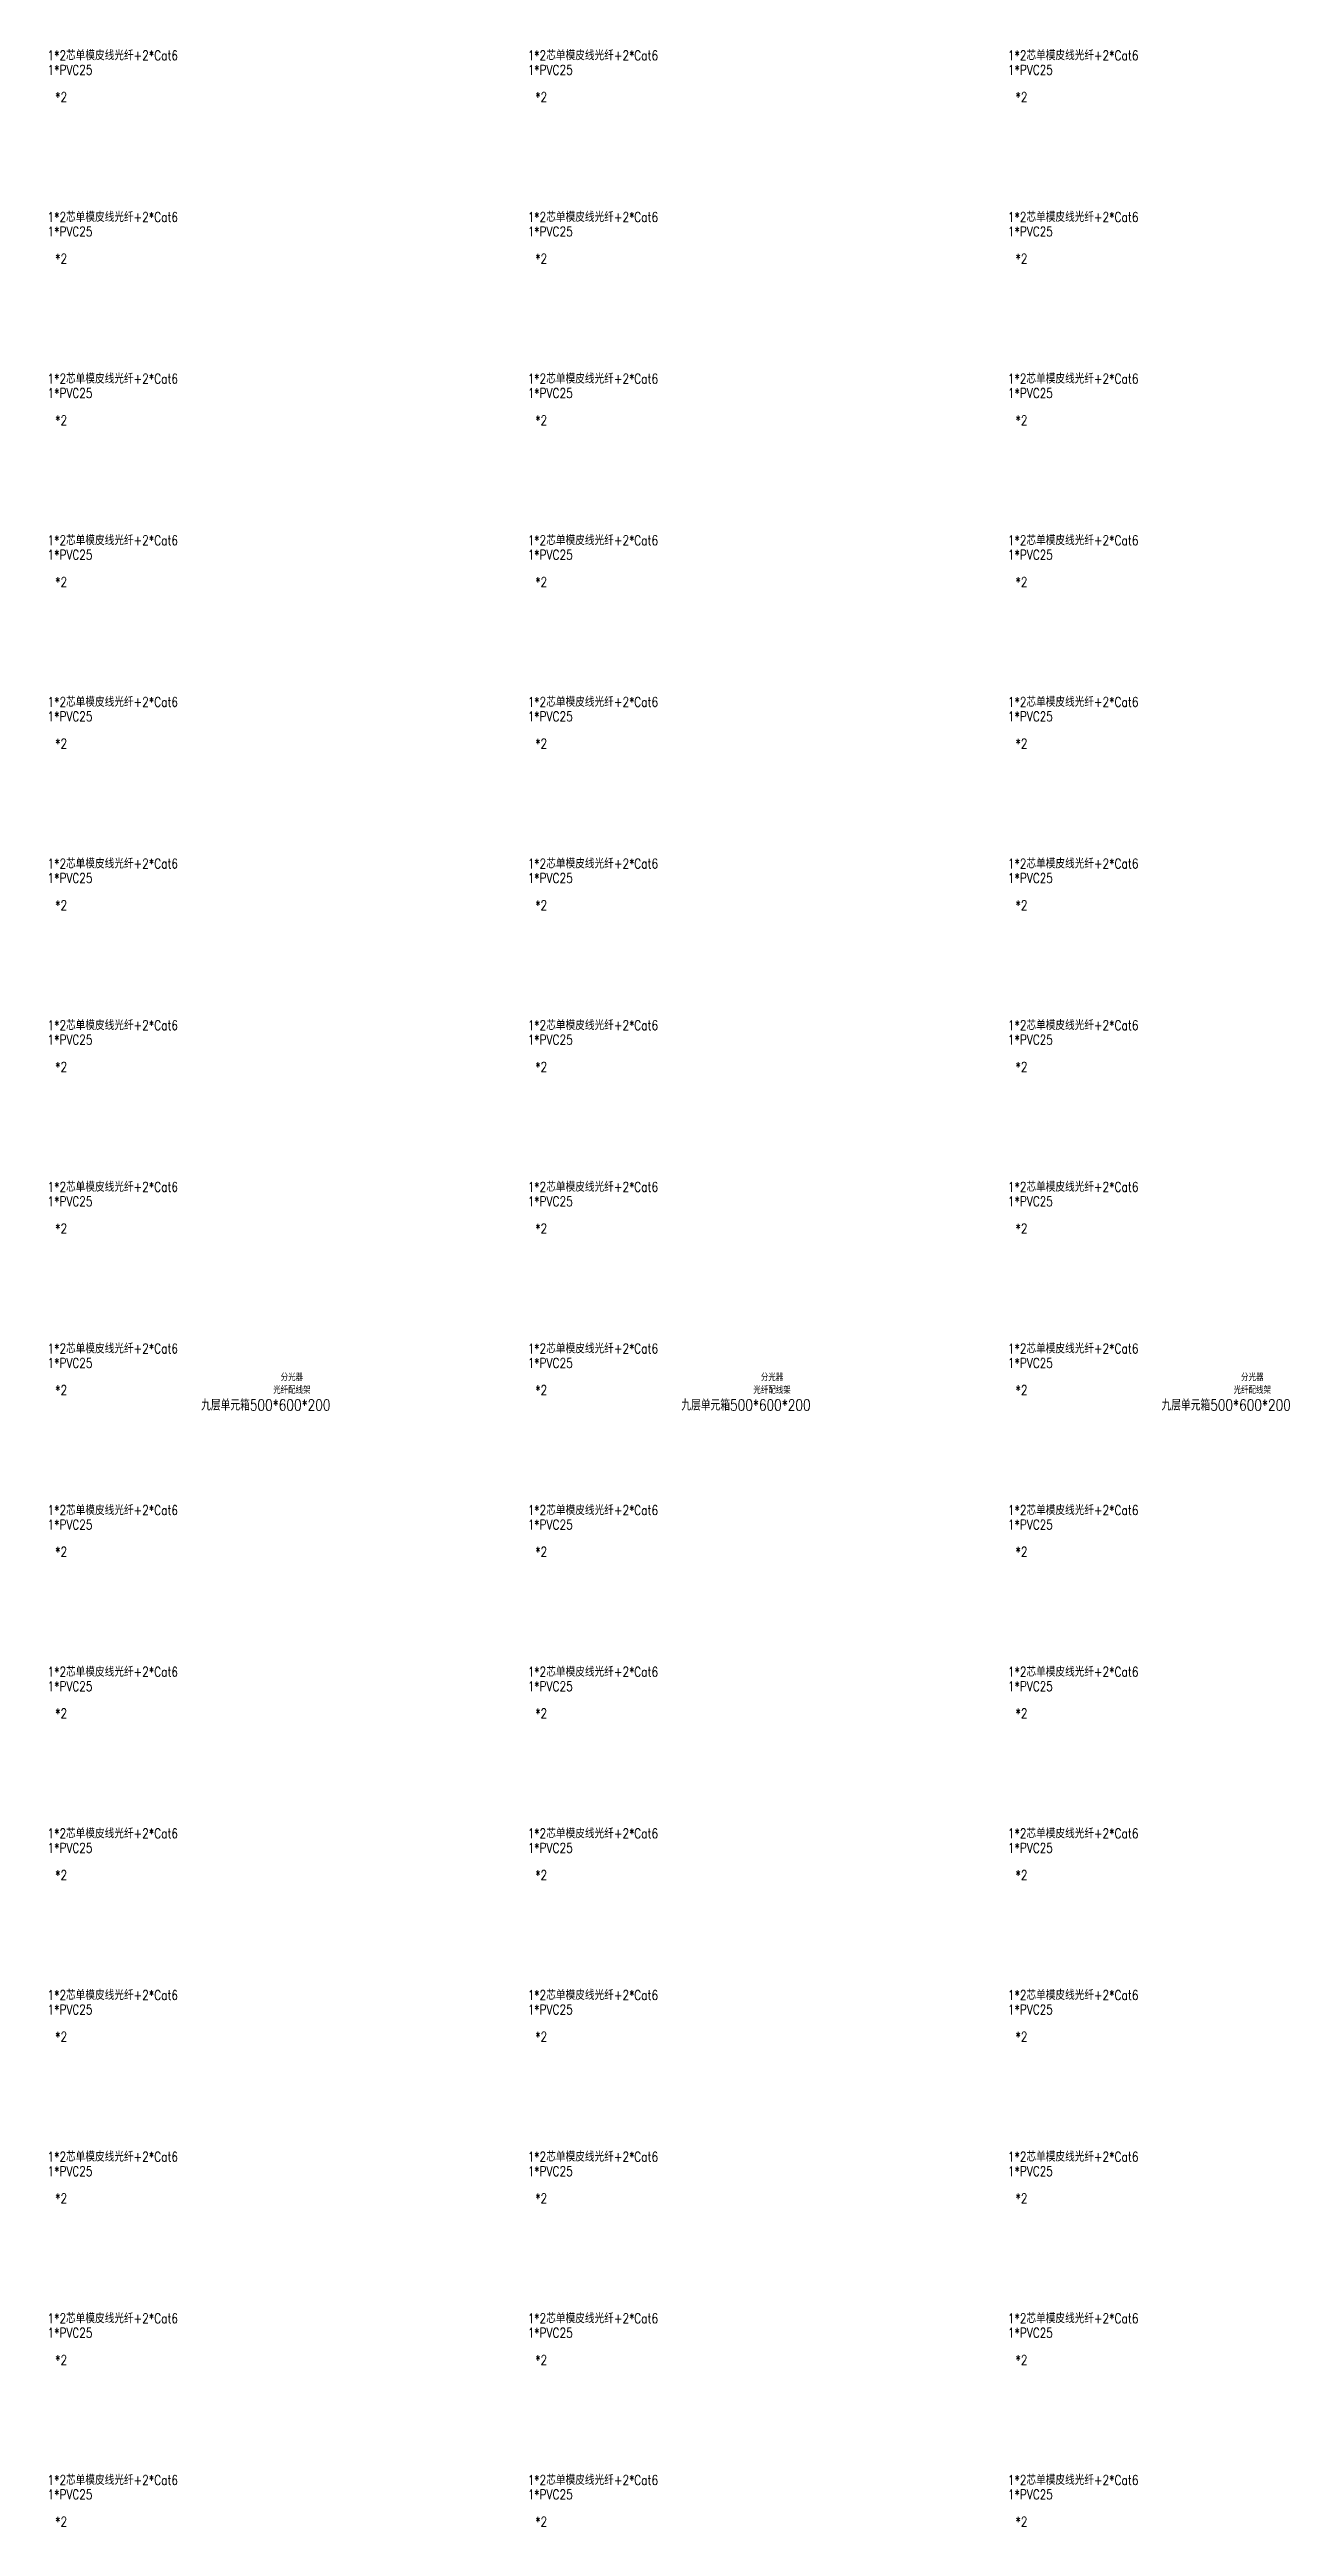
# Model space of a CAD drawing. Extents: x 2114868 to 5528286, y 1846921 to 2016792.
# Drawn here: x 4057022 to 4077130, y 1871442 to 1911666 of the extents above; entities that cross this region are included whole.
import ezdxf
from ezdxf.enums import TextEntityAlignment as Align

# ---------------------------------------------------------------- set-up
doc = ezdxf.new("R2010")
doc.units = 0
doc.header["$LTSCALE"] = 1000
doc.header["$MEASUREMENT"] = 0
doc.layers.add('智能化', color=7, linetype='Continuous')
doc.styles.add('_TEL_DIM', font='SIMPLEX', dxfattribs={"width": 0.8, "height": 3.5, "bigfont": 'HZTXT'})

msp = doc.modelspace()

# ---------------------------------------------------------------- texts
at = {"layer": '智能化', "color": 120, "style": '_TEL_DIM', "width": 0.8}
for s, height, p in [('1*2芯单模皮线光纤+2*Cat6', 156.79, (4056989, 1911493)), ('1*2芯单模皮线光纤+2*Cat6', 156.79, (4064789, 1911493)), ('1*2芯单模皮线光纤+2*Cat6', 156.79, (4072589, 1911493)), ('1*PVC25', 156.8, (4056989, 1911258)), ('1*PVC25', 156.8, (4064789, 1911258)), ('1*PVC25', 156.8, (4072589, 1911258)), ('1*2芯单模皮线光纤+2*Cat6', 156.79, (4056989, 1908868)), ('1*PVC25', 156.8, (4056989, 1908633)), ('1*2芯单模皮线光纤+2*Cat6', 156.79, (4064789, 1908868)), ('1*PVC25', 156.8, (4064789, 1908633)), ('1*2芯单模皮线光纤+2*Cat6', 156.79, (4072589, 1908868)), ('1*PVC25', 156.8, (4072589, 1908633)), ('1*2芯单模皮线光纤+2*Cat6', 156.79, (4056989, 1906243)), ('1*2芯单模皮线光纤+2*Cat6', 156.79, (4064789, 1906243)), ('1*2芯单模皮线光纤+2*Cat6', 156.79, (4072589, 1906243)), ('1*PVC25', 156.8, (4056989, 1906008)), ('1*PVC25', 156.8, (4064789, 1906008)), ('1*PVC25', 156.8, (4072589, 1906008)), ('1*2芯单模皮线光纤+2*Cat6', 156.79, (4056989, 1903618)), ('1*PVC25', 156.8, (4056989, 1903383)), ('1*2芯单模皮线光纤+2*Cat6', 156.79, (4064789, 1903618)), ('1*PVC25', 156.8, (4064789, 1903383)), ('1*2芯单模皮线光纤+2*Cat6', 156.79, (4072589, 1903618)), ('1*PVC25', 156.8, (4072589, 1903383)), ('1*2芯单模皮线光纤+2*Cat6', 156.79, (4056989, 1900993)), ('1*2芯单模皮线光纤+2*Cat6', 156.79, (4064789, 1900993)), ('1*2芯单模皮线光纤+2*Cat6', 156.79, (4072589, 1900993)), ('1*PVC25', 156.8, (4056989, 1900758)), ('1*PVC25', 156.8, (4064789, 1900758)), ('1*PVC25', 156.8, (4072589, 1900758)), ('1*2芯单模皮线光纤+2*Cat6', 156.79, (4056989, 1898368)), ('1*PVC25', 156.8, (4056989, 1898133)), ('1*2芯单模皮线光纤+2*Cat6', 156.79, (4064789, 1898368)), ('1*PVC25', 156.8, (4064789, 1898133)), ('1*2芯单模皮线光纤+2*Cat6', 156.79, (4072589, 1898368)), ('1*PVC25', 156.8, (4072589, 1898133)), ('1*2芯单模皮线光纤+2*Cat6', 156.79, (4056989, 1895743)), ('1*2芯单模皮线光纤+2*Cat6', 156.79, (4064789, 1895743)), ('1*2芯单模皮线光纤+2*Cat6', 156.79, (4072589, 1895743)), ('1*PVC25', 156.8, (4056989, 1895508)), ('1*PVC25', 156.8, (4064789, 1895508)), ('1*PVC25', 156.8, (4072589, 1895508)), ('1*2芯单模皮线光纤+2*Cat6', 156.79, (4056989, 1893118)), ('1*PVC25', 156.8, (4056989, 1892883)), ('1*2芯单模皮线光纤+2*Cat6', 156.79, (4064789, 1893118)), ('1*PVC25', 156.8, (4064789, 1892883)), ('1*2芯单模皮线光纤+2*Cat6', 156.79, (4072589, 1893118)), ('1*PVC25', 156.8, (4072589, 1892883)), ('1*2芯单模皮线光纤+2*Cat6', 156.79, (4056989, 1890493)), ('1*2芯单模皮线光纤+2*Cat6', 156.79, (4064789, 1890493)), ('1*2芯单模皮线光纤+2*Cat6', 156.79, (4072589, 1890493)), ('1*PVC25', 156.8, (4056989, 1890258)), ('1*PVC25', 156.8, (4064789, 1890258)), ('1*PVC25', 156.8, (4072589, 1890258)), ('1*2芯单模皮线光纤+2*Cat6', 156.79, (4056989, 1887868)), ('1*PVC25', 156.8, (4056989, 1887633)), ('1*2芯单模皮线光纤+2*Cat6', 156.79, (4064789, 1887868)), ('1*PVC25', 156.8, (4064789, 1887633)), ('1*2芯单模皮线光纤+2*Cat6', 156.79, (4072589, 1887868)), ('1*PVC25', 156.8, (4072589, 1887633)), ('1*2芯单模皮线光纤+2*Cat6', 156.79, (4056989, 1885243)), ('1*2芯单模皮线光纤+2*Cat6', 156.79, (4064789, 1885243)), ('1*2芯单模皮线光纤+2*Cat6', 156.79, (4072589, 1885243)), ('1*PVC25', 156.8, (4056989, 1885008)), ('1*PVC25', 156.8, (4064789, 1885008)), ('1*PVC25', 156.8, (4072589, 1885008)), ('1*2芯单模皮线光纤+2*Cat6', 156.79, (4056989, 1882618)), ('1*PVC25', 156.8, (4056989, 1882383)), ('1*2芯单模皮线光纤+2*Cat6', 156.79, (4064789, 1882618)), ('1*PVC25', 156.8, (4064789, 1882383)), ('1*2芯单模皮线光纤+2*Cat6', 156.79, (4072589, 1882618)), ('1*PVC25', 156.8, (4072589, 1882383)), ('1*2芯单模皮线光纤+2*Cat6', 156.79, (4056989, 1879993)), ('1*2芯单模皮线光纤+2*Cat6', 156.79, (4064789, 1879993)), ('1*2芯单模皮线光纤+2*Cat6', 156.79, (4072589, 1879993)), ('1*PVC25', 156.8, (4056989, 1879758)), ('1*PVC25', 156.8, (4064789, 1879758)), ('1*PVC25', 156.8, (4072589, 1879758)), ('1*2芯单模皮线光纤+2*Cat6', 156.79, (4056989, 1877368)), ('1*PVC25', 156.8, (4056989, 1877133)), ('1*2芯单模皮线光纤+2*Cat6', 156.79, (4064789, 1877368)), ('1*PVC25', 156.8, (4064789, 1877133)), ('1*2芯单模皮线光纤+2*Cat6', 156.79, (4072589, 1877368)), ('1*PVC25', 156.8, (4072589, 1877133)), ('1*2芯单模皮线光纤+2*Cat6', 156.79, (4056989, 1874743)), ('1*2芯单模皮线光纤+2*Cat6', 156.79, (4064789, 1874743)), ('1*2芯单模皮线光纤+2*Cat6', 156.79, (4072589, 1874743)), ('1*PVC25', 156.8, (4056989, 1874508)), ('1*PVC25', 156.8, (4064789, 1874508)), ('1*PVC25', 156.8, (4072589, 1874508)), ('1*2芯单模皮线光纤+2*Cat6', 156.79, (4056989, 1872118)), ('1*2芯单模皮线光纤+2*Cat6', 156.79, (4064789, 1872118)), ('1*2芯单模皮线光纤+2*Cat6', 156.79, (4072589, 1872118)), ('1*PVC25', 156.8, (4056989, 1871883)), ('1*PVC25', 156.8, (4064789, 1871883)), ('1*PVC25', 156.8, (4072589, 1871883))]:
    msp.add_text(s, height=height, dxfattribs=at).set_placement(p)
at = {"layer": '智能化', "color": 3, "style": '_TEL_DIM', "width": 0.8}
for p in [(4057113, 1910817), (4064913, 1910817), (4072713, 1910817), (4057113, 1908192), (4064913, 1908192), (4072713, 1908192), (4057113, 1905567), (4064913, 1905567), (4072713, 1905567), (4057113, 1902942), (4064913, 1902942), (4072713, 1902942), (4057113, 1900317), (4064913, 1900317), (4072713, 1900317), (4057113, 1897692), (4064913, 1897692), (4072713, 1897692), (4057113, 1895067), (4064913, 1895067), (4072713, 1895067), (4057113, 1892442), (4064913, 1892442), (4072713, 1892442), (4057113, 1889817), (4064913, 1889817), (4072713, 1889817), (4057113, 1887192), (4064913, 1887192), (4072713, 1887192), (4057113, 1884567), (4064913, 1884567), (4072713, 1884567), (4057113, 1881942), (4064913, 1881942), (4072713, 1881942), (4057113, 1879317), (4064913, 1879317), (4072713, 1879317), (4057113, 1876692), (4064913, 1876692), (4072713, 1876692), (4057113, 1874067), (4064913, 1874067), (4072713, 1874067), (4057113, 1871442), (4064913, 1871442), (4072713, 1871442)]:
    msp.add_text('*2', height=156.8, dxfattribs=at).set_placement(p)
at = {"layer": '智能化', "color": 2, "linetype": 'ByBlock', "style": '_TEL_DIM', "width": 0.8}
for s, height, p in [('分光器', 112.5, (4060958, 1890100)), ('分光器', 112.5, (4068758, 1890100)), ('分光器', 112.5, (4076558, 1890100)), ('九层单元箱500*600*200', 180, (4060534, 1889654)), ('光纤配线架', 112.5, (4060958, 1889893)), ('九层单元箱500*600*200', 180, (4068334, 1889654)), ('光纤配线架', 112.5, (4068758, 1889893)), ('九层单元箱500*600*200', 180, (4076134, 1889654)), ('光纤配线架', 112.5, (4076558, 1889893))]:
    msp.add_text(s, height=height, dxfattribs=at).set_placement(p, align=Align.MIDDLE_CENTER)

doc.saveas('drawing.dxf')
